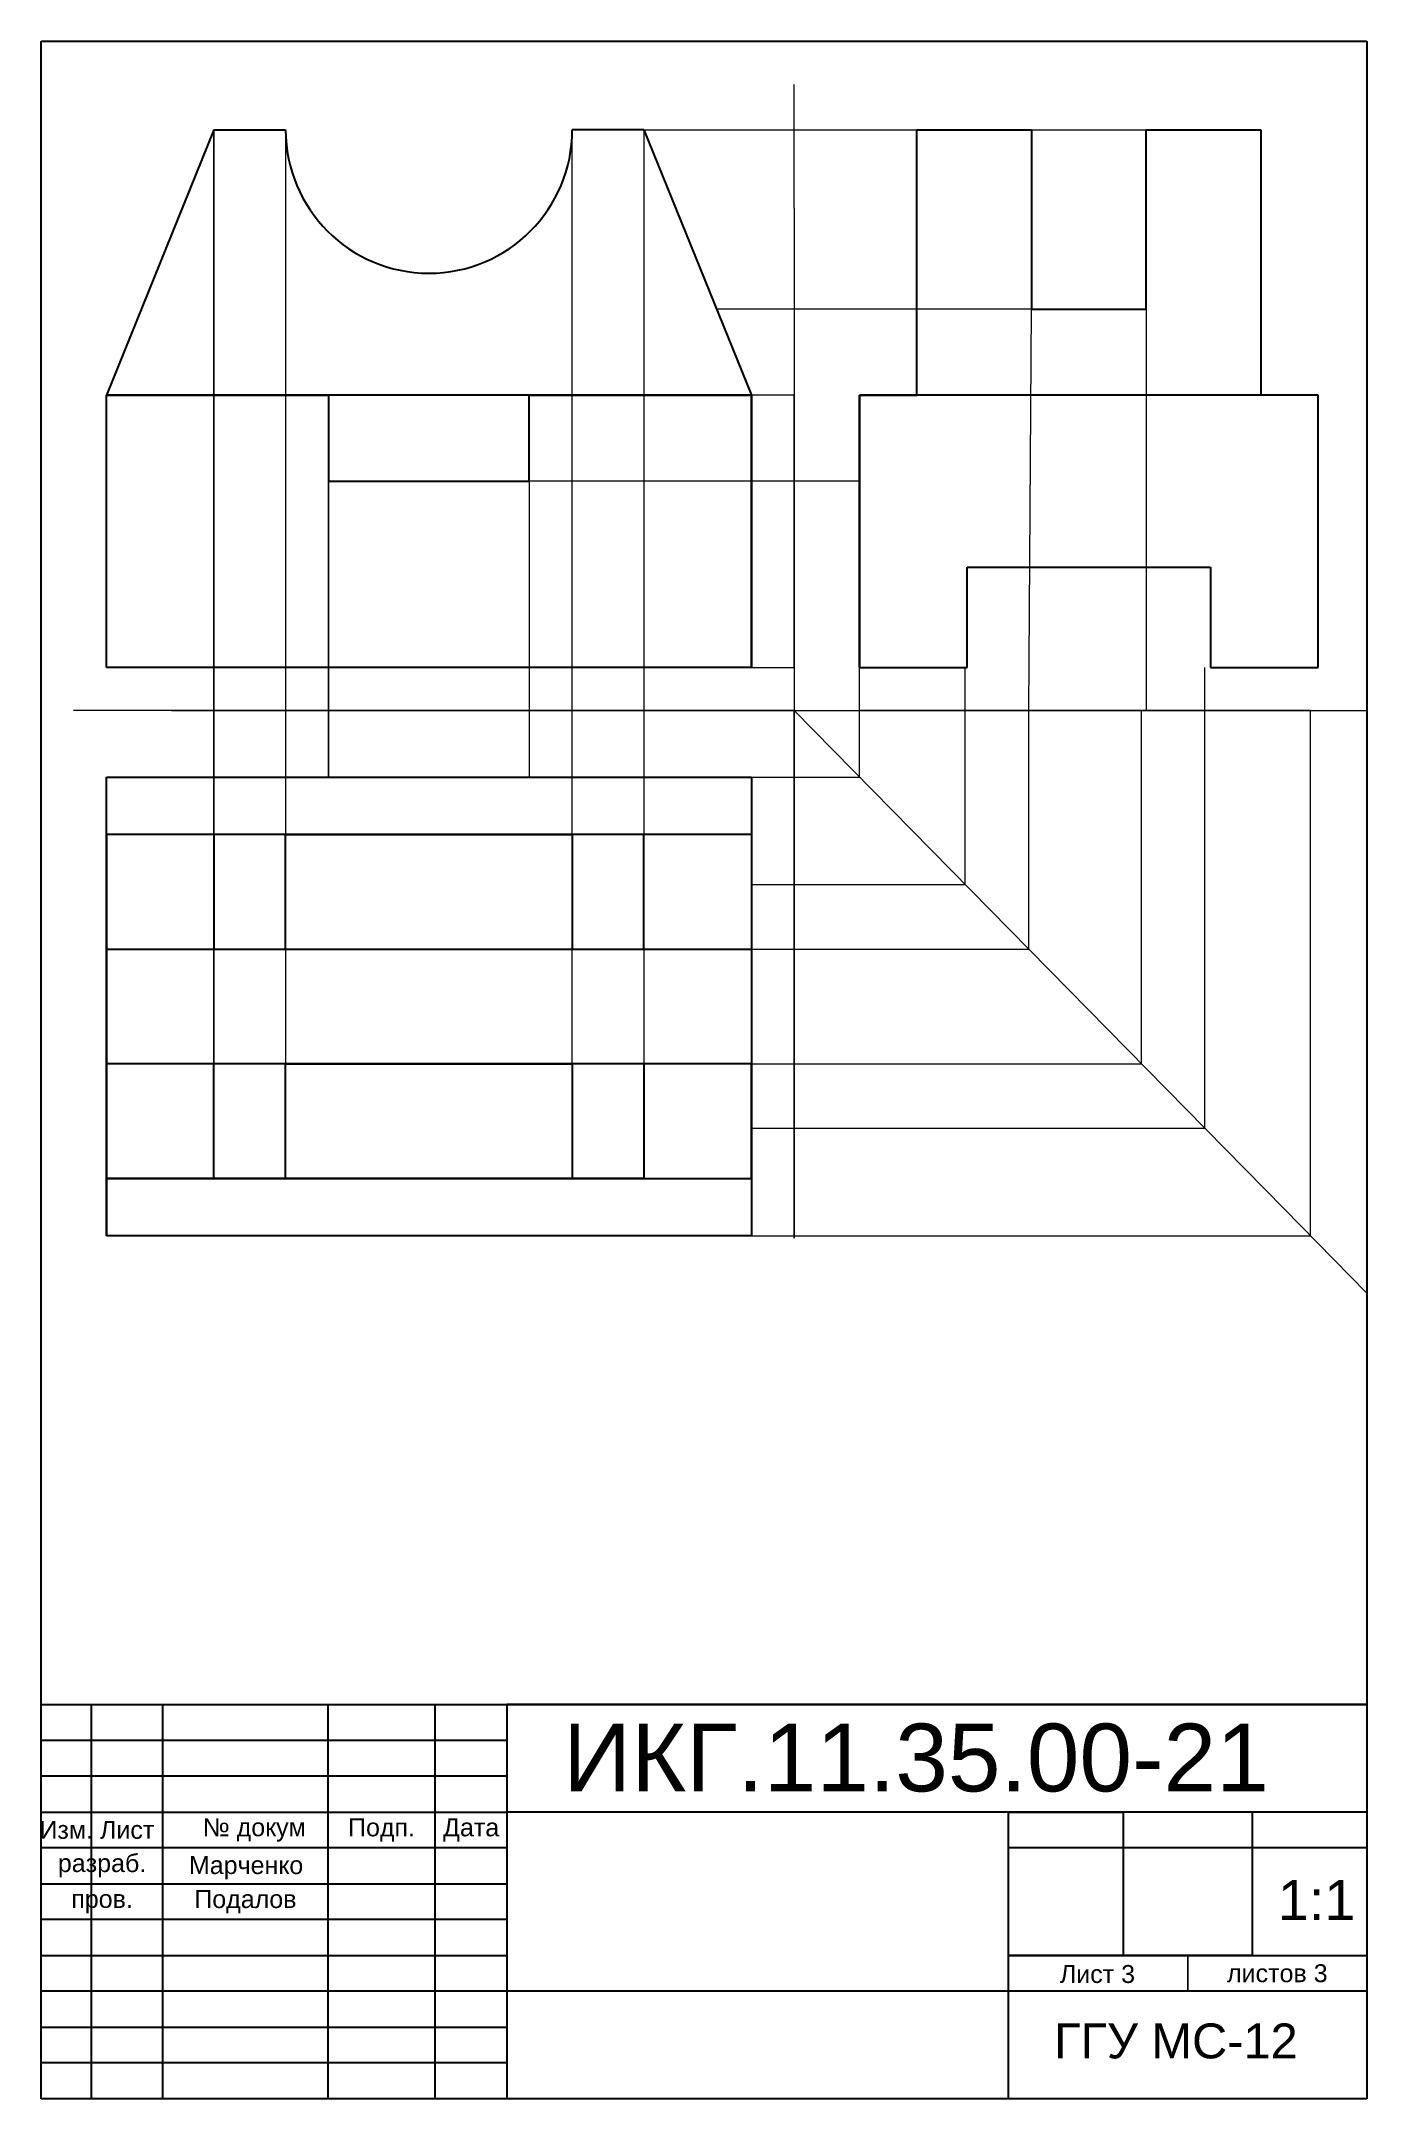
# Model space of a CAD drawing. Header units: millimetres. Extents: x -13 to 880, y 0 to 287.
# Drawn here: x 694.9 to 879.9, y 0.4 to 287.4 of the extents above; entities that cross this region are included whole.
import ezdxf

# ---------------------------------------------------------------- set-up
doc = ezdxf.new("R2010")
doc.units = ezdxf.units.MM
doc.linetypes.add('ACAD_ISO10W100', pattern=[18, 12, -3, 0, -3])
doc.linetypes.add('JIS_02_2.0', pattern=[3, 2, -1])
doc.layers.add('Слой1', color=7, linetype='Continuous')
doc.layers.add('штрихов лин', color=7, linetype='JIS_02_2.0', lineweight=20)
doc.styles.get("Standard").update_dxf_attribs({"font": 'arial.ttf'})

msp = doc.modelspace()

# ---------------------------------------------------------------- texts
at = {"char_height": 2.5, "attachment_point": 5}
for s, width, insert in [('Изм.', 7, (698.38, 37.87)), ('Лист', 10, (706.88, 37.87)), ('Подп.', 15, (742.38, 37.87)), ('Дата', 10, (754.88, 37.87)), ('Лист 3', 16, (842.28, 17.76)), ('листов 3', 25, (867.38, 17.87))]:
    msp.add_mtext_dynamic_manual_height_columns(s, width=width, gutter_width=12.5, heights=[0], dxfattribs=dict(at, insert=insert))
at = {"linetype": 'ACAD_ISO10W100'}
for s, width, gutter_width, insert, char_height, attachment_point in [('разраб.', 17, 12.5, (703.38, 32.87), 2.5, 5), ('\\pxt18;ГГУ МС-12', 97.3804, 24.35, (836.24, 10.88), 4.869, 1)]:
    msp.add_mtext_dynamic_manual_height_columns(s, width=width, gutter_width=gutter_width, heights=[0], dxfattribs=dict(at, insert=insert, char_height=char_height, attachment_point=attachment_point))
at = {"layer": 'штрихов лин', "linetype": 'ACAD_ISO10W100'}
for s, width, gutter_width, insert, char_height, attachment_point in [('ИКГ.11.35.00-21', 453.6941, 47.26, (767.72, 52.7), 9.452, 1), ('\\pxi-3,l4,t4;№^Iдокум', 23, 12.5, (723.38, 37.87), 2.5, 5), ('Марченко', 23, 12.5, (715.5, 34.22), 2.5, 1), ('пров.', 17, 12.5, (703.38, 27.87), 2.5, 5), ('Подалов', 23, 12.5, (723.38, 27.87), 2.5, 5), ('1:1', 35.5819, 27.8, (867.46, 30.88), 5.56, 1)]:
    msp.add_mtext_dynamic_manual_height_columns(s, width=width, gutter_width=gutter_width, heights=[0], dxfattribs=dict(at, insert=insert, char_height=char_height, attachment_point=attachment_point))

# ---------------------------------------------------------------- linework, layer by layer
at = {"lineweight": 30}
for p, q in [((694.88, 0.37), (694.88, 287.37)), ((694.88, 287.37), (879.88, 287.37)), ((879.88, 287.37), (879.88, 0.37)), ((719, 275), (704, 238)), ((719, 275), (724, 275)), ((724, 275), (729, 275)), ((774, 275), (769, 275)), ((779, 275), (774, 275)), ((779, 275), (794, 238)), ((817.08, 238), (817.08, 275)), ((817.08, 275), (833.08, 275)), ((833.08, 275), (833.08, 250)), ((849.08, 250), (849.08, 275)), ((849.08, 275), (865.08, 275)), ((865.08, 275), (865.08, 238)), ((833.08, 250), (849.08, 250)), ((704, 200), (704, 238)), ((704, 238), (735, 238)), ((794, 238), (704, 238)), ((735, 238), (735, 226)), ((763, 226), (763, 238)), ((763, 238), (794, 238)), ((794, 238), (794, 200)), ((794, 200), (794, 238)), ((872.03, 238), (809.08, 238)), ((809.08, 238), (809.08, 200)), ((809.08, 200), (809.08, 238)), ((809.08, 238), (817.08, 238)), ((873.08, 238), (871.22, 238)), ((873.08, 200), (873.08, 238)), ((735, 226), (763, 226)), ((824.08, 200), (824.08, 214)), ((824.08, 214), (858.08, 214)), ((858.08, 214), (858.08, 200)), ((794, 200), (704, 200)), ((809.08, 200), (824.08, 200)), ((858.08, 200), (873.08, 200)), ((704, 120.73), (704, 184.73)), ((704, 184.73), (794, 184.73)), ((794, 184.73), (794, 120.73)), ((794, 184.73), (794, 176.73)), ((794, 176.73), (704, 176.73)), ((704, 176.73), (704, 120.73)), ((704, 144.73), (704, 176.73)), ((704, 176.73), (704, 160.73)), ((719, 176.73), (719, 160.73)), ((729, 160.73), (729, 176.73)), ((729, 176.73), (769, 176.73)), ((769, 176.73), (769, 160.73)), ((779, 160.73), (779, 176.73)), ((704, 160.73), (794, 160.73)), ((704, 128.73), (704, 160.73)), ((704, 160.73), (729, 160.73)), ((719, 160.73), (779, 160.73)), ((794, 144.73), (704, 144.73)), ((719, 128.73), (719, 144.73)), ((729, 128.73), (729, 144.73)), ((729, 144.73), (769, 144.73)), ((769, 144.73), (769, 128.73)), ((779, 144.73), (779, 128.73)), ((794, 128.73), (794, 144.73)), ((704, 120.73), (704, 128.73)), ((704, 128.73), (794, 128.73)), ((769, 128.73), (704, 128.73)), ((779, 128.73), (719, 128.73)), ((794, 120.73), (704, 120.73)), ((694.88, 55.37), (879.88, 55.37)), ((694.88, 55.37), (879.88, 55.37)), ((701.88, 55.37), (701.88, 0.37)), ((711.88, 0.37), (711.88, 55.37)), ((711.88, 0.37), (711.88, 55.37)), ((734.88, 55.37), (734.88, 0.37)), ((734.88, 55.37), (734.88, 0.37)), ((749.88, 0.37), (749.88, 55.37)), ((749.88, 0.37), (749.88, 55.37)), ((879.88, 55.37), (759.88, 55.37)), ((759.88, 55.37), (759.88, 0.37)), ((879.88, 55.37), (759.88, 55.37)), ((759.88, 55.37), (759.88, 0.37)), ((694.88, 50.37), (759.88, 50.37)), ((694.88, 50.37), (759.88, 50.37)), ((759.88, 50.37), (759.88, 45.37)), ((759.88, 50.37), (759.88, 45.37)), ((759.88, 45.37), (694.88, 45.37)), ((759.88, 45.37), (694.88, 45.37)), ((694.88, 40.37), (759.88, 40.37)), ((694.88, 40.37), (759.88, 40.37)), ((879.88, 40.37), (759.88, 40.37)), ((759.88, 40.37), (759.88, 35.37)), ((879.88, 40.37), (759.88, 40.37)), ((759.88, 40.37), (759.88, 35.37)), ((829.88, 0.37), (829.88, 40.37)), ((829.88, 40.37), (845.88, 40.37)), ((829.88, 0.37), (829.88, 40.37)), ((845.88, 40.37), (845.88, 20.37)), ((863.88, 40.37), (863.88, 20.37)), ((863.88, 40.37), (863.88, 20.37)), ((759.88, 35.37), (694.88, 35.37)), ((759.88, 35.37), (694.88, 35.37)), ((879.88, 35.37), (829.88, 35.37)), ((879.88, 35.37), (829.88, 35.37)), ((694.88, 30.37), (759.88, 30.37)), ((694.88, 30.37), (759.88, 30.37)), ((759.88, 30.37), (759.88, 25.37)), ((759.88, 30.37), (759.88, 25.37)), ((759.88, 25.37), (694.88, 25.37)), ((759.88, 25.37), (694.88, 25.37)), ((694.88, 20.37), (759.88, 20.37)), ((694.88, 20.37), (759.88, 20.37)), ((759.88, 20.37), (759.88, 15.37)), ((759.88, 20.37), (759.88, 15.37)), ((863.88, 20.37), (829.88, 20.37)), ((829.88, 20.37), (879.88, 20.37)), ((829.88, 20.37), (854.88, 20.37)), ((863.88, 20.37), (829.88, 20.37)), ((829.88, 20.37), (879.88, 20.37)), ((829.88, 20.37), (854.88, 20.37)), ((759.88, 15.37), (694.88, 15.37)), ((759.88, 15.37), (694.88, 15.37)), ((879.88, 15.37), (759.88, 15.37)), ((879.88, 15.37), (759.88, 15.37)), ((694.88, 10.37), (759.88, 10.37)), ((694.88, 10.37), (759.88, 10.37)), ((759.88, 10.37), (759.88, 5.37)), ((759.88, 10.37), (759.88, 5.37)), ((759.88, 5.37), (694.88, 5.37)), ((759.88, 5.37), (694.88, 5.37)), ((879.88, 0.37), (694.88, 0.37))]:
    msp.add_line(p, q, dxfattribs=at)
at = {"lineweight": 20}
for p, q in [((799.97, 264.08), (799.97, 281.3)), ((799.97, 264.08), (799.97, 120.42)), ((713.05, 193.99), (699.39, 193.99)), ((799.97, 193.99), (713.05, 193.99)), ((713.05, 193.99), (868.92, 193.99)), ((799.97, 120.42), (799.97, 193.99)), ((799.97, 193.99), (868.34, 124.48)), ((868.92, 193.99), (879.88, 193.99)), ((704, 184.73), (794, 184.73)), ((704, 184.73), (794, 184.73)), ((719, 144.73), (779, 144.73)), ((729, 144.73), (769, 144.73)), ((779, 128.73), (719, 128.73)), ((868.34, 124.48), (879.88, 112.75))]:
    msp.add_line(p, q, dxfattribs=at)
for p, q in [((701.88, 55.37), (701.88, 35.37)), ((879.88, 20.37), (854.88, 20.37)), ((854.88, 20.37), (854.88, 15.37))]:
    msp.add_line(p, q)
at = {"lineweight": 30}
msp.add_arc((749, 275), 20, 180, 0, dxfattribs=at)
at = {"layer": 'Слой1', "lineweight": 20}
for p, q in [((719, 144.73), (719, 275)), ((719, 275), (719, 144.73)), ((729, 275), (729, 144.73)), ((769, 144.73), (769, 275)), ((769, 275), (779, 275)), ((794, 238), (779, 275)), ((779, 275), (799.97, 275)), ((779, 275), (779, 144.73)), ((799.97, 275), (817.08, 275)), ((817.08, 275), (849.08, 275)), ((833.08, 250), (789.14, 250)), ((832.69, 193.99), (833.08, 250)), ((833.08, 250), (849.08, 250)), ((849.08, 250), (849.08, 193.99)), ((799.97, 238), (794, 238)), ((799.97, 200), (799.97, 238)), ((809.08, 200), (809.08, 238)), ((809.08, 238), (817.08, 238)), ((735, 226), (735, 184.73)), ((735, 184.73), (735, 226)), ((735, 226), (763, 226)), ((809.08, 226), (763, 226)), ((763, 226), (763, 184.73)), ((794, 200), (799.97, 200)), ((809.08, 193.99), (809.08, 200)), ((823.83, 169.73), (823.83, 200)), ((857.28, 135.73), (857.28, 200)), ((809.08, 184.73), (809.08, 193.99)), ((872.03, 193.99), (809.08, 193.99)), ((832.69, 160.73), (832.69, 193.99)), ((848.42, 144.73), (848.42, 193.99)), ((849.08, 193.99), (872.03, 193.99)), ((872.03, 120.73), (872.03, 193.99)), ((794, 184.73), (809.08, 184.73)), ((794, 169.73), (823.83, 169.73)), ((794, 160.73), (832.69, 160.73)), ((729, 144.73), (719, 144.73)), ((719, 144.73), (769, 144.73)), ((794, 144.73), (848.42, 144.73)), ((794, 135.73), (857.28, 135.73)), ((794, 120.73), (872.03, 120.73))]:
    msp.add_line(p, q, dxfattribs=at)

msp.set_redraw_order([(e.dxf.handle, doc.entitydb.next_handle()) for e in msp.query("TEXT MTEXT ATTDEF DIMENSION ARC_DIMENSION")])  # texts and dimensions are drawn at this point

doc.saveas('drawing.dxf')
